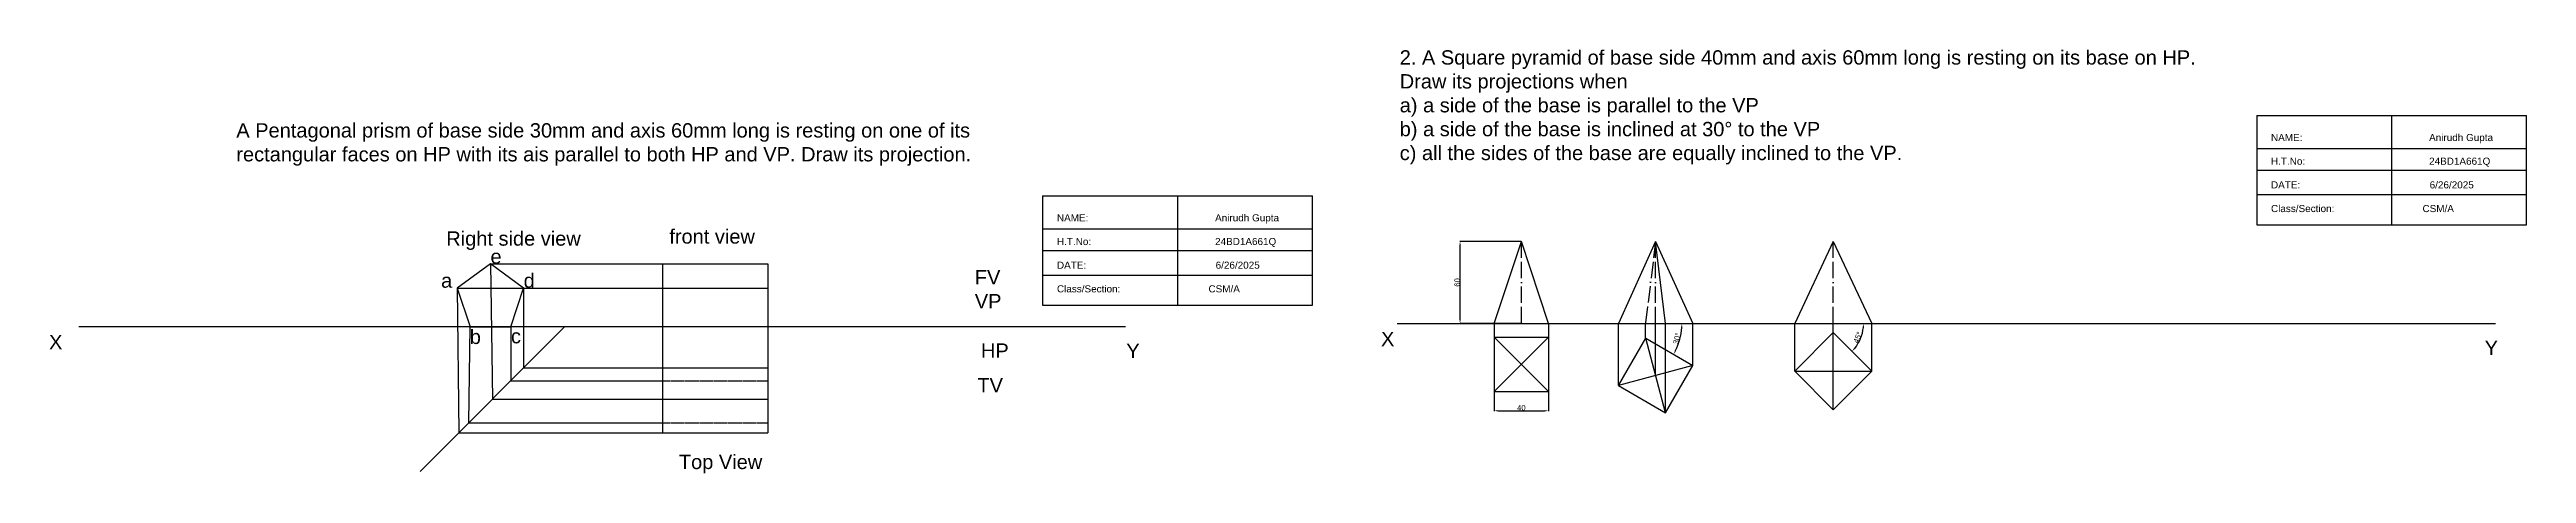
# Model space of a CAD drawing. Header units: millimetres. Extents: x 549 to 5241, y 494 to 805.
# Drawn here: x 549 to 2364, y 495 to 805 of the extents above; entities that cross this region are included whole.
import ezdxf

# ---------------------------------------------------------------- set-up
doc = ezdxf.new("R2010")
doc.units = ezdxf.units.MM
doc.header["$MEASUREMENT"] = 0
doc.linetypes.add('ACAD_ISO11W100', pattern=[33, 12, -3, 12, -3, 0, -3])
doc.linetypes.add('DASHED', pattern=[0.75, 0.5, -0.25])
doc.styles.get("Standard").update_dxf_attribs({"font": 'arial.ttf'})
doc.dimstyles.get("Standard").update_dxf_attribs({"dimtxt": 4, "dimasz": 3, "dimexe": 0.18, "dimexo": 0.0625, "dimgap": 0.09, "dimtad": 1, "dimdec": 0, "dimzin": 0, "dimdsep": 46, "dimtxsty": 'Standard', "dimcen": 0.09, "dimclrd": 4, "dimclre": 6, "dimadec": 0, "dimazin": 0, "dimtfac": 1, "dimtdec": 0, "dimtofl": 0, "dimtmove": 0, "dimatfit": 3, "dimfxl": 1, "dimtolj": 1, "dimtzin": 0, "dimarcsym": 1})

msp = doc.modelspace()

# ---------------------------------------------------------------- texts
at = {"attachment_point": 1}
for s, insert, char_height, width in [('2. A Square pyramid of base side 40mm and axis 60mm long is resting on its base on HP. \\PDraw its projections when \\Pa) a side of the base is parallel to the VP \\Pb) a side of the base is inclined at 30%%D to the VP \\Pc) all the sides of the base are equally inclined to the VP.', (1538.4, 804.9), 10.49, 610.615), ('A Pentagonal prism of base side 30mm and axis 60mm long is resting on one of its \\Prectangular faces on HP with its ais parallel to both HP and VP. Draw its projection.', (686.1, 751.5), 10.49, 563.926), ('Right side view', (839.9, 672.3), 10.49, 102.155), ('front view', (1003.3, 673.8), 10.49, 65.586), ('e', (872.3, 659.1), 10.5, 7.356), ('a', (836.1, 641.5), 10.5, 7.348), ('d', (896.6, 641.5), 10.5, 6.92), ('FV \\PVP', (1227.1, 643.9), 10.49, 19.791), ('b', (857.1, 600.3), 10.5, 6.92), ('X', (548.9, 596.4), 10.5, 19.475), ('c', (887.3, 600.8), 10.5, 6.95), ('HP', (1231.6, 590.2), 10.49, 19.475), ('Y', (1338.1, 590), 10.5, 19.475), ('X', (1524.7, 598.7), 10.5, 19.475), ('Y', (2333.2, 592.3), 10.5, 19.475), ('TV', (1229, 564.8), 10.49, 19.475), ('Top View', (1010.3, 508.7), 10.49, 63.663)]:
    msp.add_mtext(s, dxfattribs=dict(at, insert=insert, char_height=char_height, width=width))
at = {"char_height": 5.2, "attachment_point": 1}
for insert in [(2176.7, 743.6), (1287.3, 684.8)]:
    msp.add_mtext_dynamic_manual_height_columns('NAME:                                              Anirudh Gupta\\P\\PH.T.No:                                             24BD1A661Q\\P\\PDATE:                                               6/26/2025\\P\\PClass/Section:                                CSM/A', width=175.899, gutter_width=12.5, heights=[0], dxfattribs=dict(at, insert=insert))

# ---------------------------------------------------------------- blocks, each defined once
blk = doc.blocks.new('*D4')
at = {"color": 6, "lineweight": -2, "transparency": 16777216}
for p, q in [((1627.4, 664.9), (1582.5, 664.9)), ((1627.4, 604.9), (1582.5, 604.9))]:
    blk.add_line(p, q, dxfattribs=at)
at = {"color": 4, "lineweight": -2, "transparency": 16777216}
blk.add_line((1582.6, 607.9), (1582.6, 661.9), dxfattribs=at)
at = {"color": 4, "transparency": 16777216}
for points in [[(1582.1, 661.9), (1583.1, 661.9), (1582.6, 664.9)], [(1582.1, 607.9), (1583.1, 607.9), (1582.6, 604.9)]]:
    blk.add_solid(points, dxfattribs=at)
at = {"layer": 'Defpoints', "color": 0, "transparency": 16777216}
for p in [(1582.6, 664.9), (1627.5, 664.9), (1627.5, 604.9)]:
    blk.add_point(p, dxfattribs=at)
at = {"color": 0, "transparency": 16777216, "insert": (1580.5, 634.9), "char_height": 4, "attachment_point": 5, "rotation": 90}
blk.add_mtext('\\A1;60', dxfattribs=at)
blk = doc.blocks.new('*D5')
at = {"color": 6, "lineweight": -2, "transparency": 16777216}
for p, q in [((1607.5, 554.8), (1607.5, 540.7)), ((1647.5, 554.8), (1647.5, 540.7))]:
    blk.add_line(p, q, dxfattribs=at)
at = {"color": 4, "lineweight": -2, "transparency": 16777216}
blk.add_line((1610.5, 540.9), (1644.5, 540.9), dxfattribs=at)
at = {"color": 4, "transparency": 16777216}
for points in [[(1610.5, 541.4), (1610.5, 540.4), (1607.5, 540.9)], [(1644.5, 541.4), (1644.5, 540.4), (1647.5, 540.9)]]:
    blk.add_solid(points, dxfattribs=at)
at = {"layer": 'Defpoints', "color": 0, "transparency": 16777216}
for p in [(1607.5, 554.9), (1647.5, 554.9), (1647.5, 540.9)]:
    blk.add_point(p, dxfattribs=at)
at = {"color": 0, "transparency": 16777216, "insert": (1627.5, 543.1), "char_height": 4, "attachment_point": 5}
blk.add_mtext('\\A1;40', dxfattribs=at)
blk = doc.blocks.new('*D6')
at = {"color": 4, "lineweight": -2, "transparency": 16777216}
blk.add_arc((1849.2, 604.9), 29, 320.9368, 354.0632, dxfattribs=at)
at = {"color": 4, "transparency": 16777216}
for points in [[(1877.5, 601.9), (1878.5, 601.9), (1878.2, 604.9)], [(1872.1, 586.3), (1871.3, 587), (1869.7, 584.4)]]:
    blk.add_solid(points, dxfattribs=at)
at = {"layer": 'Defpoints', "color": 0, "transparency": 16777216}
for p in [(1536.6, 604.9), (2341.1, 604.9), (1856, 598.1), (1874.3, 590.4), (1884.3, 569.8)]:
    blk.add_point(p, dxfattribs=at)
at = {"color": 0, "transparency": 16777216, "insert": (1874, 594.6), "char_height": 4, "attachment_point": 5, "rotation": 67.5}
blk.add_mtext('\\A1;45°', dxfattribs=at)
blk = doc.blocks.new('*D7')
at = {"color": 4, "lineweight": -2, "transparency": 16777216}
blk.add_arc((1700, 604.9), 45.1, 333.8106, 356.1894, dxfattribs=at)
at = {"color": 4, "transparency": 16777216}
for points in [[(1744.5, 601.9), (1745.5, 601.9), (1745.1, 604.9)], [(1740.9, 584.7), (1740, 585.2), (1739.1, 582.3)]]:
    blk.add_solid(points, dxfattribs=at)
at = {"layer": 'Defpoints', "color": 0, "transparency": 16777216}
for p in [(1536.6, 604.9), (2341.1, 604.9), (1718.6, 594.1), (1742.4, 589.5), (1753.2, 574.1)]:
    blk.add_point(p, dxfattribs=at)
at = {"color": 0, "transparency": 16777216, "insert": (1741.5, 593.8), "char_height": 4, "attachment_point": 5, "rotation": 75}
blk.add_mtext('\\A1;30°', dxfattribs=at)

# ---------------------------------------------------------------- dimensions: what is measured, and where the dimension line sits
dim = msp.add_linear_dim(base=(1582.6, 664.9), p1=(1627.5, 604.9), p2=(1627.5, 664.9), angle=90, dimstyle='Standard')
dim.commit()
dim.dimension.update_dxf_attribs({"geometry": '*D4', "text_midpoint": (1580.5, 634.9)})
for base, line1, picture, middle in [((1874.3, 590.4), ((1856, 598.1), (1884.3, 569.8)), '*D6', (1874, 594.6)), ((1742.4, 589.5), ((1718.6, 594.1), (1753.2, 574.1)), '*D7', (1741.5, 593.8))]:
    dim = msp.add_angular_dim_2l(base=base, line1=line1, line2=((1536.6, 604.9), (2341.1, 604.9)), dimstyle='Standard')
    dim.commit()
    dim.dimension.update_dxf_attribs({"geometry": picture, "text_midpoint": middle})
dim = msp.add_linear_dim(base=(1647.5, 540.9), p1=(1607.5, 554.9), p2=(1647.5, 554.9), dimstyle='Standard')
dim.commit()
dim.dimension.update_dxf_attribs({"geometry": '*D5', "text_midpoint": (1627.5, 543.1)})

# ---------------------------------------------------------------- linework, layer by layer
for p, q in [((2166.2, 757.2), (2166.2, 677)), ((2166.2, 757.2), (2363.8, 757.2)), ((2265, 757.2), (2265, 677)), ((2363.8, 677), (2363.8, 757.2)), ((2166.2, 732.9), (2363.8, 732.9)), ((2166.2, 717.1), (2363.8, 717.1)), ((1276.8, 698.4), (1276.8, 618.2)), ((1276.8, 698.4), (1474.5, 698.4)), ((1375.6, 698.4), (1375.6, 618.2)), ((1474.5, 618.2), (1474.5, 698.4)), ((2166.2, 699.2), (2363.8, 699.2)), ((1276.8, 674.1), (1474.5, 674.1)), ((2166.2, 677), (2363.8, 677)), ((1276.8, 658.3), (1474.5, 658.3)), ((1607.5, 604.9), (1627.5, 664.9)), ((1647.5, 604.9), (1627.5, 664.9)), ((1725.9, 664.9), (1698.6, 604.9)), ((1725.9, 664.9), (1753.2, 604.9)), ((1733.2, 604.9), (1725.9, 664.9)), ((1856, 664.9), (1827.8, 604.9)), ((1856, 664.9), (1884.3, 604.9)), ((872.3, 648.4), (873.8, 549.4)), ((872.3, 648.4), (1075.4, 648.4)), ((998.3, 648.4), (998.3, 524.8)), ((1075.4, 648.4), (1075.4, 524.8)), ((1276.8, 640.3), (1474.5, 640.3)), ((848, 630.8), (849.1, 524.8)), ((848, 630.8), (1075.4, 630.8)), ((896.6, 630.8), (896.6, 572.3)), ((1276.8, 618.2), (1474.5, 618.2)), ((570.6, 602.5), (1337.6, 602.5)), ((926.8, 602.5), (820.7, 496.4)), ((857.2, 602.5), (856.3, 532)), ((887.3, 602.3), (887.3, 562.9)), ((1536.6, 604.9), (2341.1, 604.9)), ((1627.5, 604.9), (1607.5, 604.9)), ((1607.5, 604.9), (1607.5, 594.9)), ((1627.5, 604.9), (1647.5, 604.9)), ((1647.5, 604.9), (1647.5, 594.9)), ((1698.6, 559.5), (1698.6, 604.9)), ((1718.4, 593.8), (1718.4, 604.9)), ((1725.9, 566.8), (1725.9, 604.9)), ((1733.2, 539.5), (1733.2, 604.9)), ((1753.2, 574.1), (1753.2, 604.9)), ((1827.8, 569.8), (1827.8, 604.9)), ((1856, 569.8), (1856, 604.9)), ((1884.3, 569.8), (1884.3, 604.9)), ((1607.5, 594.9), (1647.5, 594.9)), ((1607.5, 594.9), (1607.5, 554.9)), ((1647.5, 554.9), (1607.5, 594.9)), ((1607.5, 554.9), (1647.5, 594.9)), ((1647.5, 594.9), (1647.5, 554.9)), ((1698.6, 559.5), (1718.6, 594.1)), ((1718.6, 594.1), (1753.2, 574.1)), ((1733.2, 539.5), (1718.6, 594.1)), ((1737.6, 583.2), (1737.5, 583)), ((1856, 598.1), (1827.8, 569.8)), ((1856, 598.1), (1884.3, 569.8)), ((1856, 541.5), (1856, 598.1)), ((887.3, 562.9), (998.3, 562.9)), ((896.6, 572.3), (1075.4, 572.3)), ((1753.2, 574.1), (1698.6, 559.5)), ((1733.2, 539.5), (1753.2, 574.1)), ((1827.8, 569.8), (1856, 541.5)), ((1827.8, 569.8), (1884.3, 569.8)), ((1884.3, 569.8), (1856, 541.5)), ((873.8, 549.4), (1075.4, 549.4)), ((1607.5, 554.9), (1647.5, 554.9)), ((1698.6, 559.5), (1733.2, 539.5)), ((856.3, 532), (998.3, 532)), ((849.1, 524.8), (1075.4, 524.8))]:
    msp.add_line(p, q)
at = {"linetype": 'ACAD_ISO11W100'}
for p, q in [((1627.5, 604.9), (1627.5, 664.9)), ((1725.9, 664.9), (1718.4, 604.9)), ((1725.9, 604.9), (1725.9, 664.9)), ((1856, 604.9), (1856, 664.9))]:
    msp.add_line(p, q, dxfattribs=at)
at = {"linetype": 'DASHED'}
for p, q in [((998.3, 562.9), (1075.4, 562.9)), ((998.3, 532), (1075.4, 532))]:
    msp.add_line(p, q, dxfattribs=at)
msp.add_lwpolyline([(857.3, 602.3), (887.3, 602.3), (896.6, 630.8), (872.3, 648.4), (848, 630.8)], close=True)

msp.set_redraw_order([(e.dxf.handle, doc.entitydb.next_handle()) for e in msp.query("TEXT MTEXT ATTDEF DIMENSION ARC_DIMENSION")])  # texts and dimensions are drawn at this point

doc.saveas('drawing.dxf')
